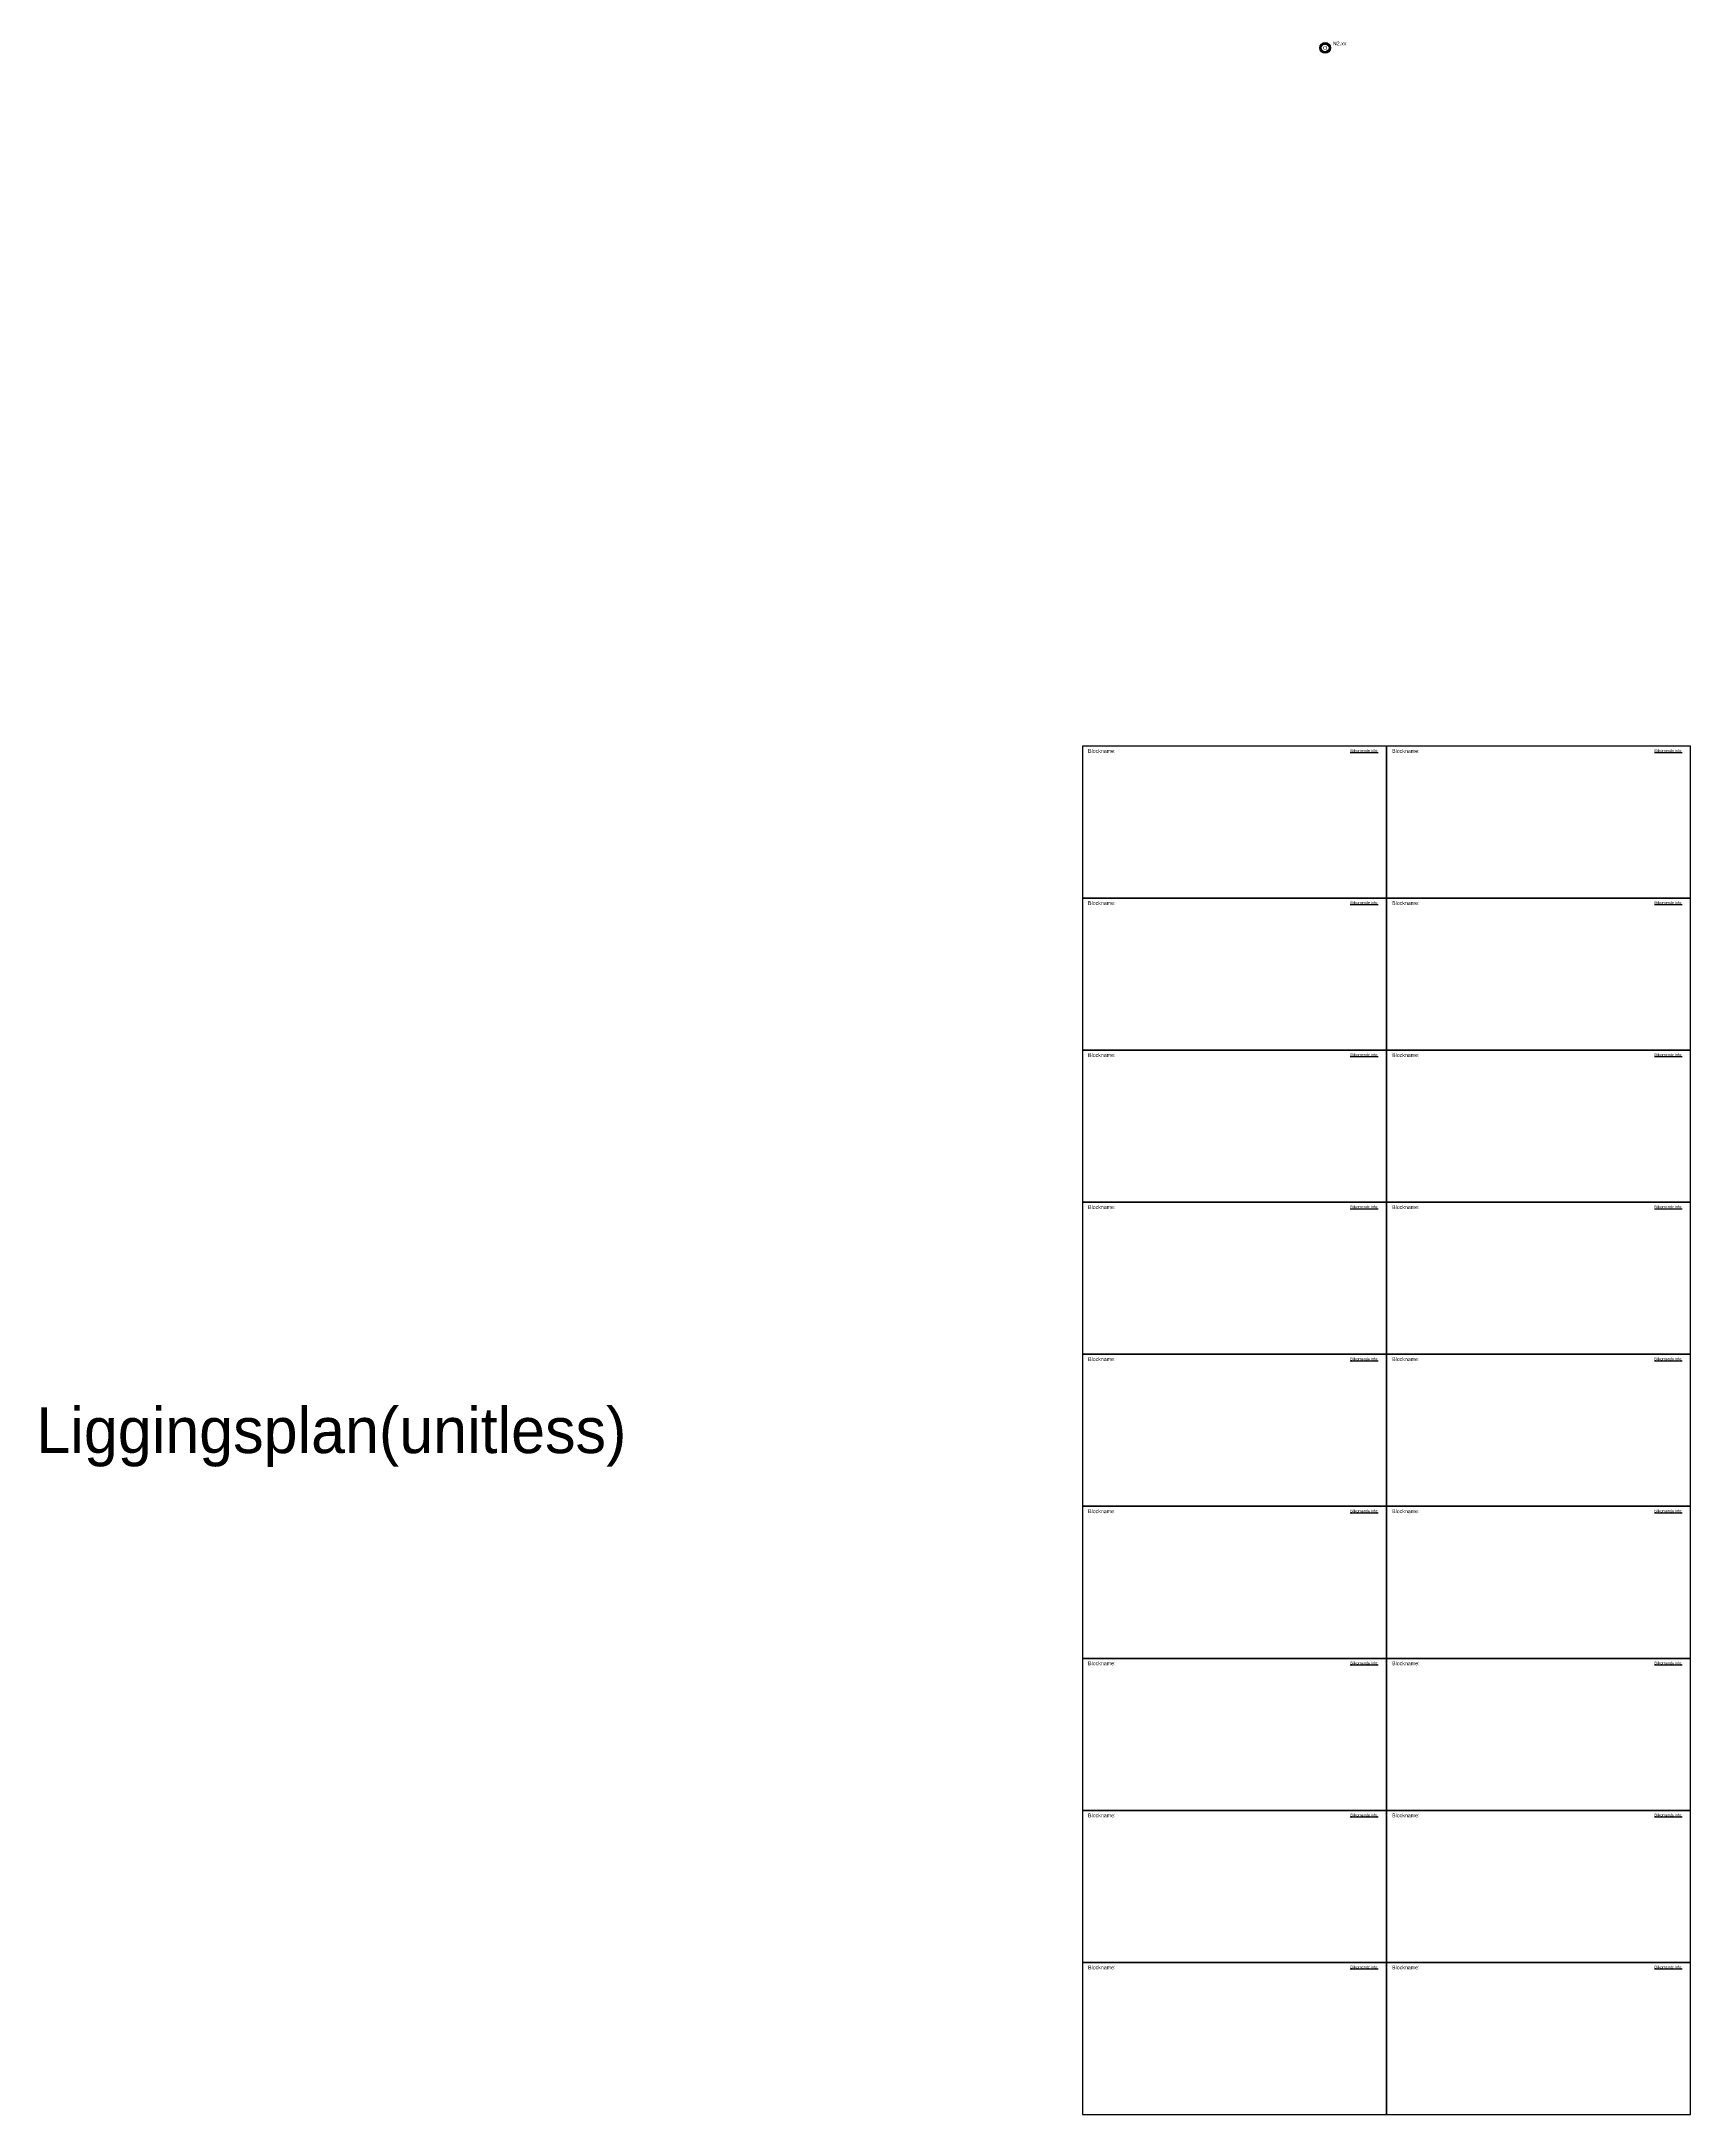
# Model space of a CAD drawing. Header units: millimetres. Extents: x -7152 to 5843, y -5056 to 10205.
# Drawn here: x -685 to 400, y 8841 to 10205 of the extents above; entities that cross this region are included whole.
import ezdxf
from ezdxf.enums import TextEntityAlignment as Align

# ---------------------------------------------------------------- set-up
doc = ezdxf.new("R2010")
doc.units = ezdxf.units.MM
doc.layers.add('DETECTOR', color=2, linetype='Continuous')
doc.styles.add('ISOPLUS', font='isoplus')
doc.styles.get("Standard").update_dxf_attribs({"font": 'isoplus.shx'})

# ---------------------------------------------------------------- blocks, each defined once
blk = doc.blocks.new('*U418')
at = {"color": 0}
blk.add_lwpolyline([(0, 0), (200, 0), (200, 100), (0, 100)], close=True, dxfattribs=at)
blk.add_text('Blockname:', height=2.5, dxfattribs=at).set_placement((3.7, 98), align=Align.TOP_LEFT)
at = {"color": 0, "linetype": 'Continuous'}
blk.add_text('%%UBijkomende info:', height=1.8, dxfattribs=at).set_placement((176.2, 96.1))
at = {"color": 161, "linetype": 'Continuous', "ltscale": 15, "true_color": 0x8c9ff3}
blk.add_attdef('BLOCKNAME', (22.7, 95.5), '', height=2.5, dxfattribs=at)
blk = doc.blocks.new('vals_plafond_detector(kleur)')
at = {"layer": 'DETECTOR'}
h = blk.add_hatch(color=20, dxfattribs=at)
h.dxf.hatch_style = 1
h.paths.add_polyline_path([(-3.5, 0, 1), (3.5, 0, 1)])
h.paths.add_polyline_path([(2.5, 0, -1), (-2.5, 0, -1)], flags=16)
at = {"layer": 'DETECTOR', "color": 20}
for radius in [3.5, 2.5]:
    blk.add_circle((0, 0), radius, dxfattribs=at)
at = {"layer": 'DETECTOR', "color": 7, "style": 'ISOPLUS'}
blk.add_attdef('OD', text='', height=2.5, dxfattribs=at).set_placement((0, 0), align=Align.MIDDLE_CENTER)
for tag, p in [('NRD', (5, 2.875)), ('I/O', (5, -2.875))]:
    blk.add_attdef(tag, text='', height=2.5, dxfattribs=at).set_placement(p, align=Align.MIDDLE_LEFT)

msp = doc.modelspace()

# ---------------------------------------------------------------- block references
at = {"linetype": 'Continuous', "xscale": 1.013513513513514, "yscale": 1.013513513513514, "zscale": 1.013513513513514}
msp.add_blockref('vals_plafond_detector(kleur)', (159.651, 10200.627), dxfattribs=at).add_auto_attribs({'OD': 'O', 'NRD': 'N2.xx'})
at = {"color": 160, "linetype": 'Continuous'}
for p in [(0, 9641.477), (200, 9641.477), (0, 9541.477), (200, 9541.477), (0, 9441.477), (200, 9441.477), (0, 9341.477), (200, 9341.477), (0, 9241.477), (200, 9241.477), (0, 9141.477), (200, 9141.477), (0, 9041.477), (200, 9041.477), (0, 8941.477), (200, 8941.477), (0, 8841.477), (200, 8841.477)]:
    msp.add_blockref('*U418', p, dxfattribs=at)

# ---------------------------------------------------------------- texts
at = {"color": 7}
msp.add_text('Liggingsplan(unitless)', height=30, dxfattribs=at).set_placement((-300, 9291.477), align=Align.MIDDLE_RIGHT)

doc.saveas('drawing.dxf')
